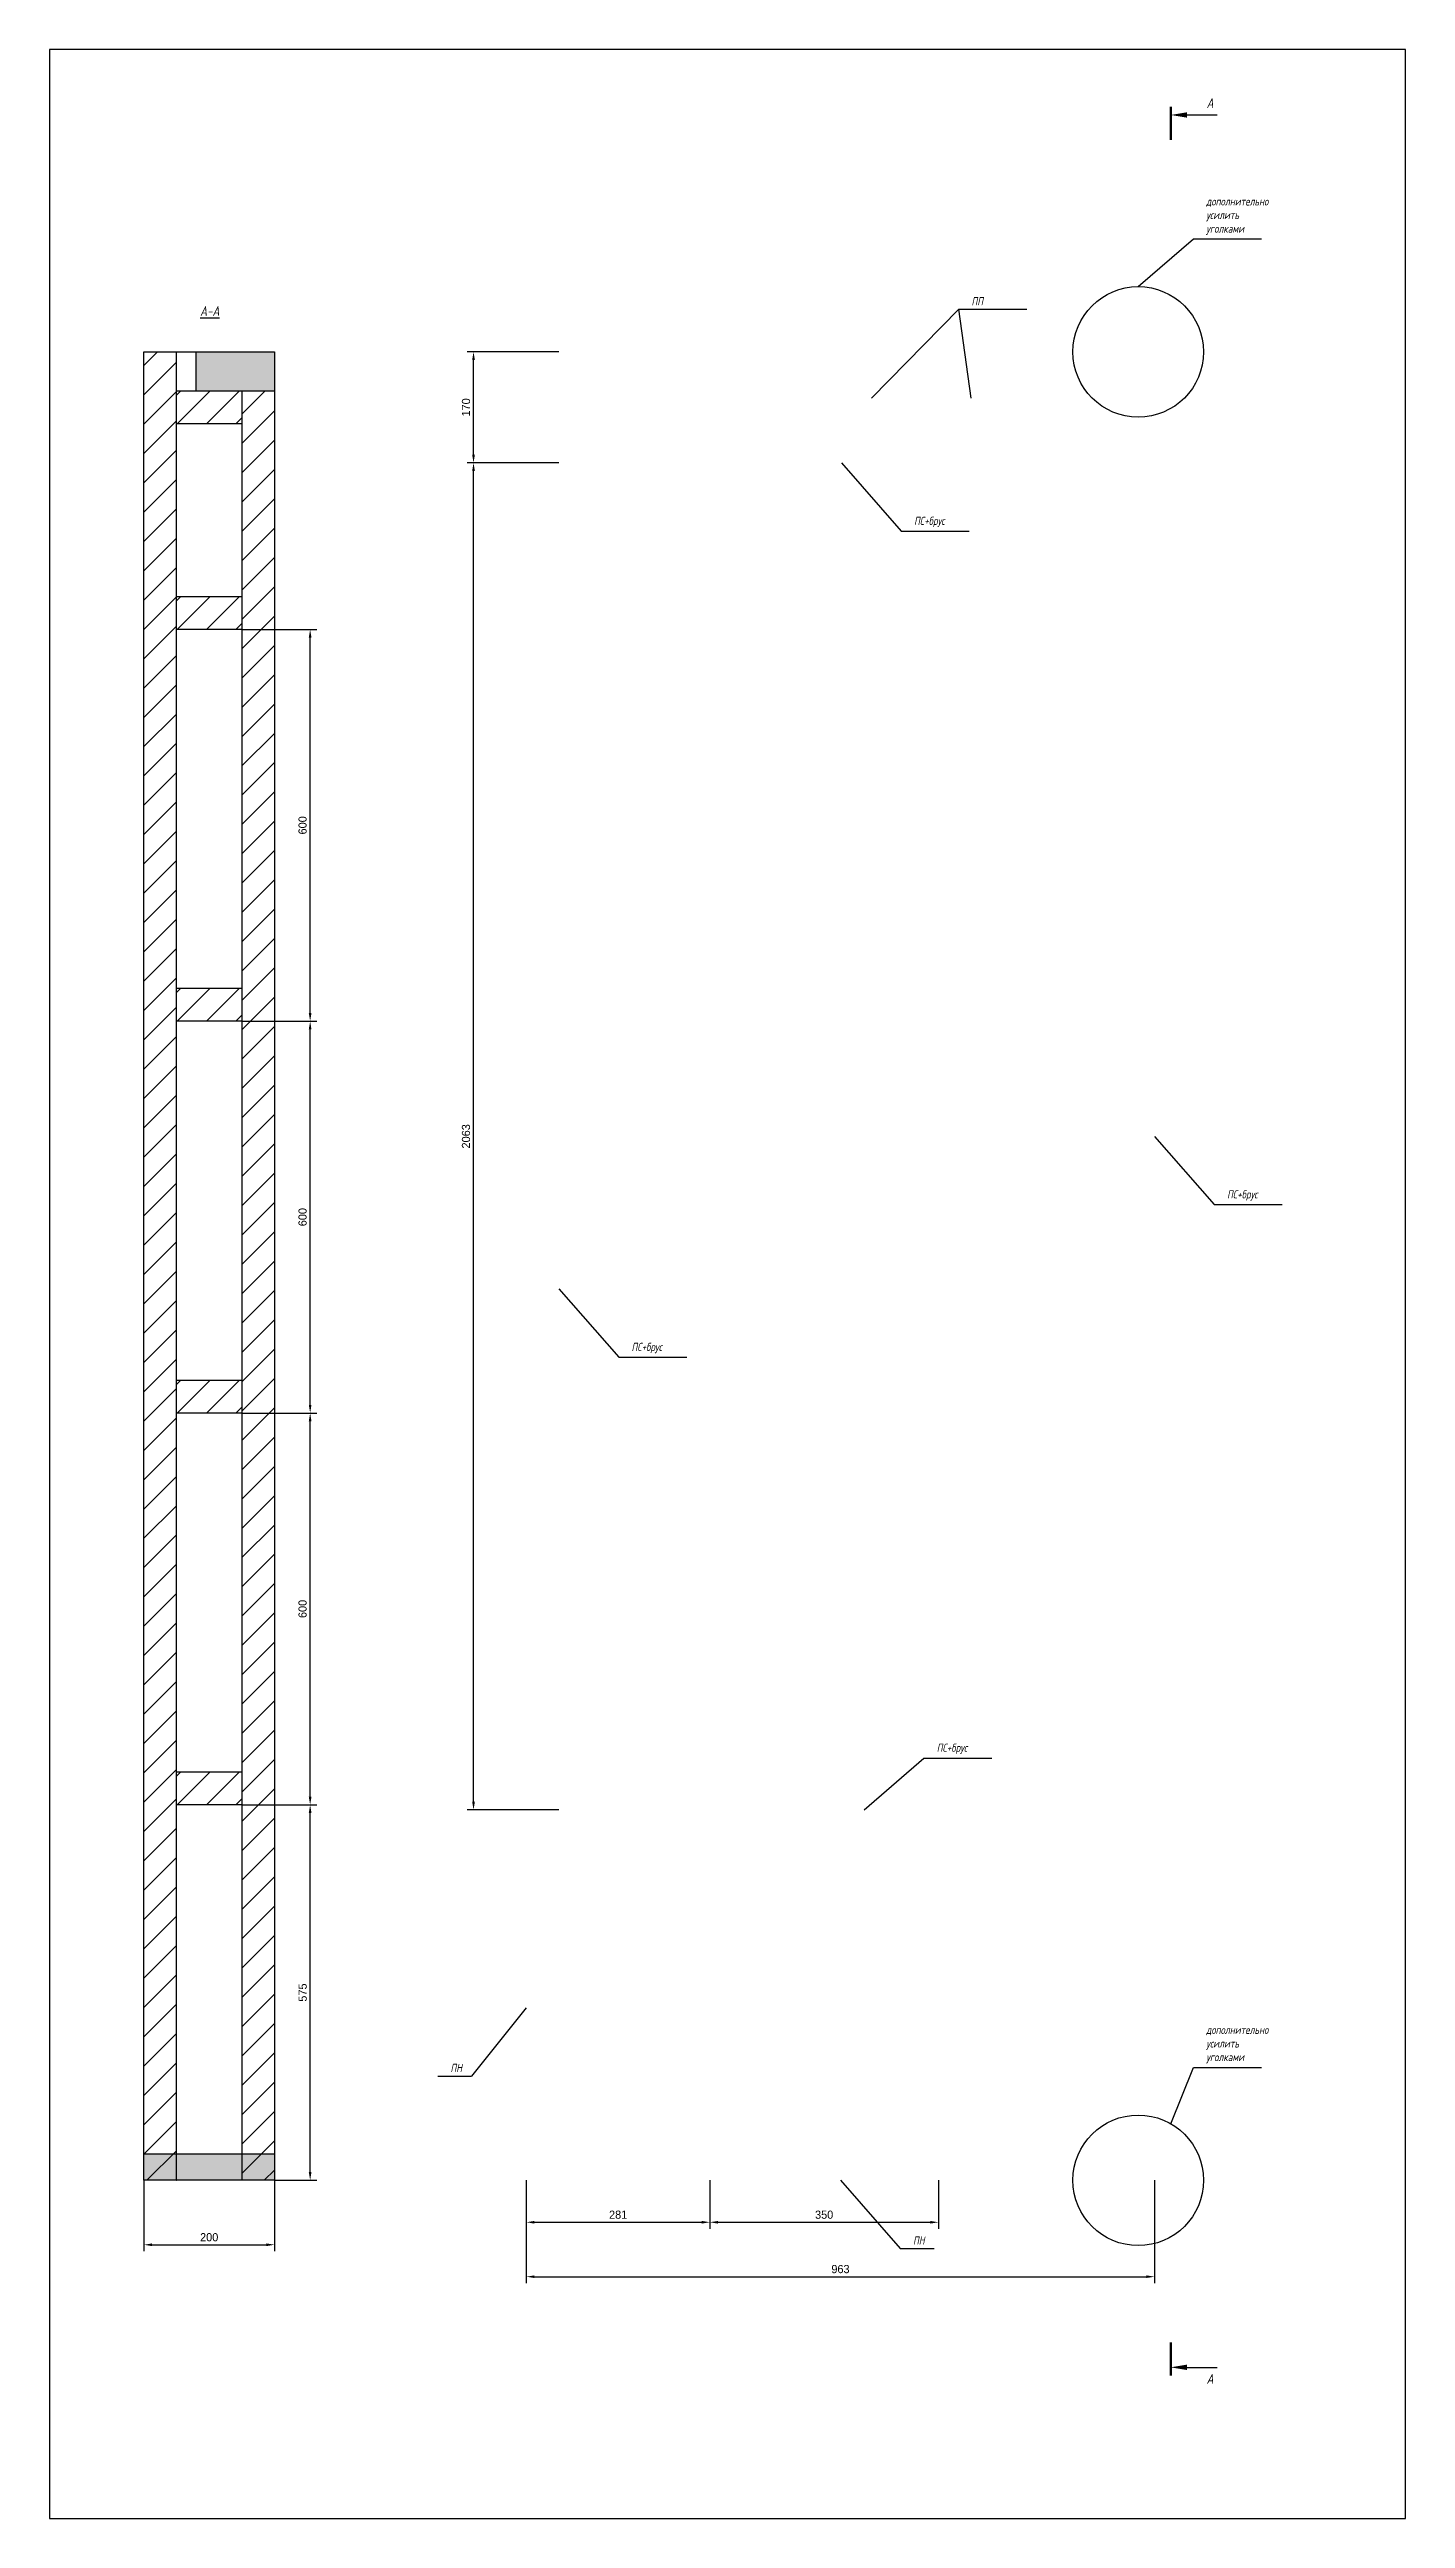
# Model space of a CAD drawing. Header units: millimetres. Extents: x -461 to 69976, y -11990 to 13601.
# Drawn here: x 67898 to 69976, y 7945 to 11727 of the extents above; entities that cross this region are included whole.
import ezdxf

# ---------------------------------------------------------------- set-up
doc = ezdxf.new("R2010")
doc.units = ezdxf.units.MM
doc.header["$PDMODE"] = 34
doc.header["$PDSIZE"] = 25
doc.layers.add('100 noprint', color=1, linetype='Continuous', plot=False)
doc.styles.get("Standard").update_dxf_attribs({"font": 'Ubuntu-R.ttf'})
doc.styles.add('ГОСТ-ISOCPEUR', font='isocpeui.ttf', dxfattribs={"width": 0.8})
doc.dimstyles.new('ISO-25', dxfattribs={"dimtxt": 2.5, "dimasz": 2.5, "dimexe": 1.25, "dimexo": 0.625, "dimtad": 1, "dimtxsty": 'Standard', "dimcen": 2.5, "dimadec": 0, "dimazin": 0, "dimtfac": 1, "dimtmove": 0, "dimatfit": 3, "dimfxl": 1, "dimarcsym": 0})

msp = doc.modelspace()

# ---------------------------------------------------------------- texts
at = {"width": 10, "attachment_point": 7, "style": 'ГОСТ-ISOCPEUR'}
for s, insert, char_height in [('{А}', (69670.8, 11636.9), 15), ('{дополнительно\\Pусилить уголками}', (69670.3, 11442.5), 12.5), ('{ПП}', (69310.7, 11334.8), 12.5), ('{\\LА-А}', (68128.7, 11318.5), 15), ('ПС+брус', (69222.7, 10995), 12.5), ('ПС+брус', (69702.3, 9963.7), 12.5), ('ПС+брус', (68789.8, 9730), 12.5), ('ПС+брус', (69257.4, 9116.2), 12.5), ('{дополнительно\\Pусилить уголками}', (69670.3, 8642.5), 12.5), ('{ПН}', (68512.4, 8629.3), 12.5), ('{ПН}', (69221.1, 8365), 12.5), ('{А}', (69670.8, 8151.7), 15)]:
    msp.add_mtext(s, dxfattribs=dict(at, insert=insert, char_height=char_height))

# ---------------------------------------------------------------- blocks, each defined once
blk = doc.blocks.new('*D4320')
at = {"color": 0, "lineweight": -2}
for p, q in [((68628.6, 8463.4), (68628.6, 8305.8)), ((69591.1, 8463.4), (69591.1, 8305.8)), ((68641.1, 8315.8), (69578.6, 8315.8))]:
    blk.add_line(p, q, dxfattribs=at)
at = {"color": 0}
for points in [[(68641.1, 8317.9), (68641.1, 8313.8), (68628.6, 8315.8)], [(69578.6, 8313.8), (69578.6, 8317.9), (69591.1, 8315.8)]]:
    blk.add_solid(points, dxfattribs=at)
at = {"layer": 'Defpoints', "color": 0}
for p in [(68628.6, 8463.4), (69591.1, 8463.4), (69591.1, 8315.8)]:
    blk.add_point(p, dxfattribs=at)
at = {"color": 0, "insert": (69109.9, 8327.4), "char_height": 12.5, "attachment_point": 5}
blk.add_mtext('963', dxfattribs=at)
blk = doc.blocks.new('*D4771')
at = {"color": 0, "lineweight": -2}
for p, q in [((68678.6, 11263.4), (68537.7, 11263.4)), ((68547.7, 11105.9), (68547.7, 11250.9)), ((68678.6, 11093.4), (68537.7, 11093.4))]:
    blk.add_line(p, q, dxfattribs=at)
at = {"color": 0}
for points in [[(68549.8, 11250.9), (68545.6, 11250.9), (68547.7, 11263.4)], [(68545.6, 11105.9), (68549.8, 11105.9), (68547.7, 11093.4)]]:
    blk.add_solid(points, dxfattribs=at)
at = {"layer": 'Defpoints', "color": 0}
for p in [(68547.7, 11263.4), (68678.6, 11263.4), (68678.6, 11093.4)]:
    blk.add_point(p, dxfattribs=at)
at = {"color": 0, "insert": (68536.2, 11178.4), "char_height": 12.5, "attachment_point": 5, "rotation": 90}
blk.add_mtext('170', dxfattribs=at)
blk = doc.blocks.new('*D4772')
at = {"color": 0, "lineweight": -2}
for p, q in [((68678.6, 11093.4), (68537.7, 11093.4)), ((68547.7, 9043.4), (68547.7, 11080.9)), ((68678.6, 9030.9), (68537.7, 9030.9))]:
    blk.add_line(p, q, dxfattribs=at)
at = {"color": 0}
for points in [[(68549.8, 11080.9), (68545.6, 11080.9), (68547.7, 11093.4)], [(68545.6, 9043.4), (68549.8, 9043.4), (68547.7, 9030.9)]]:
    blk.add_solid(points, dxfattribs=at)
at = {"layer": 'Defpoints', "color": 0}
for p in [(68547.7, 11093.4), (68678.6, 11093.4), (68678.6, 9030.9)]:
    blk.add_point(p, dxfattribs=at)
at = {"color": 0, "insert": (68536.2, 10062.1), "char_height": 12.5, "attachment_point": 5, "rotation": 90}
blk.add_mtext('2063', dxfattribs=at)
blk = doc.blocks.new('*D4773')
at = {"color": 0, "lineweight": -2}
for p, q in [((68628.6, 8463.4), (68628.6, 8389.2)), ((68909.9, 8463.4), (68909.9, 8389.2)), ((68641.1, 8399.2), (68897.4, 8399.2))]:
    blk.add_line(p, q, dxfattribs=at)
at = {"color": 0}
for points in [[(68641.1, 8401.2), (68641.1, 8397.1), (68628.6, 8399.2)], [(68897.4, 8397.1), (68897.4, 8401.2), (68909.9, 8399.2)]]:
    blk.add_solid(points, dxfattribs=at)
at = {"layer": 'Defpoints', "color": 0}
for p in [(68628.6, 8463.4), (68909.9, 8463.4), (68909.9, 8399.2)]:
    blk.add_point(p, dxfattribs=at)
at = {"color": 0, "insert": (68769.3, 8410.7), "char_height": 12.5, "attachment_point": 5}
blk.add_mtext('281', dxfattribs=at)
blk = doc.blocks.new('*D4774')
at = {"color": 0, "lineweight": -2}
for p, q in [((68909.9, 8463.4), (68909.9, 8389.2)), ((69259.9, 8463.4), (69259.9, 8389.2)), ((68922.4, 8399.2), (69247.4, 8399.2))]:
    blk.add_line(p, q, dxfattribs=at)
at = {"color": 0}
for points in [[(68922.4, 8401.2), (68922.4, 8397.1), (68909.9, 8399.2)], [(69247.4, 8397.1), (69247.4, 8401.2), (69259.9, 8399.2)]]:
    blk.add_solid(points, dxfattribs=at)
at = {"layer": 'Defpoints', "color": 0}
for p in [(68909.9, 8463.4), (69259.9, 8463.4), (69259.9, 8399.2)]:
    blk.add_point(p, dxfattribs=at)
at = {"color": 0, "insert": (69084.9, 8410.7), "char_height": 12.5, "attachment_point": 5}
blk.add_mtext('350', dxfattribs=at)
blk = doc.blocks.new('*D4866')
at = {"color": 0, "lineweight": -2}
for p, q in [((68042.7, 8463.4), (68042.7, 8354.7)), ((68242.7, 8463.4), (68242.7, 8354.7)), ((68055.2, 8364.7), (68230.2, 8364.7))]:
    blk.add_line(p, q, dxfattribs=at)
at = {"color": 0}
for points in [[(68055.2, 8366.8), (68055.2, 8362.6), (68042.7, 8364.7)], [(68230.2, 8362.6), (68230.2, 8366.8), (68242.7, 8364.7)]]:
    blk.add_solid(points, dxfattribs=at)
at = {"layer": 'Defpoints', "color": 0}
for p in [(68042.7, 8463.4), (68242.7, 8463.4), (68242.7, 8364.7)]:
    blk.add_point(p, dxfattribs=at)
at = {"color": 0, "insert": (68142.7, 8376.2), "char_height": 12.5, "attachment_point": 5}
blk.add_mtext('200', dxfattribs=at)
blk = doc.blocks.new('*D4867')
at = {"color": 0, "lineweight": -2}
for p, q in [((68192.7, 9038.4), (68307.4, 9038.4)), ((68297.4, 8475.9), (68297.4, 9025.9)), ((68242.7, 8463.4), (68307.4, 8463.4))]:
    blk.add_line(p, q, dxfattribs=at)
at = {"color": 0}
for points in [[(68299.4, 9025.9), (68295.3, 9025.9), (68297.4, 9038.4)], [(68295.3, 8475.9), (68299.4, 8475.9), (68297.4, 8463.4)]]:
    blk.add_solid(points, dxfattribs=at)
at = {"layer": 'Defpoints', "color": 0}
for p in [(68192.7, 9038.4), (68297.4, 9038.4), (68242.7, 8463.4)]:
    blk.add_point(p, dxfattribs=at)
at = {"color": 0, "insert": (68286, 8750.9), "char_height": 12.5, "attachment_point": 5, "rotation": 90}
blk.add_mtext('575', dxfattribs=at)
blk = doc.blocks.new('*D4868')
at = {"color": 0, "lineweight": -2}
for p, q in [((68192.7, 9638.4), (68307.4, 9638.4)), ((68297.4, 9050.9), (68297.4, 9625.9)), ((68192.7, 9038.4), (68307.4, 9038.4))]:
    blk.add_line(p, q, dxfattribs=at)
at = {"color": 0}
for points in [[(68299.4, 9625.9), (68295.3, 9625.9), (68297.4, 9638.4)], [(68295.3, 9050.9), (68299.4, 9050.9), (68297.4, 9038.4)]]:
    blk.add_solid(points, dxfattribs=at)
at = {"layer": 'Defpoints', "color": 0}
for p in [(68192.7, 9638.4), (68297.4, 9638.4), (68192.7, 9038.4)]:
    blk.add_point(p, dxfattribs=at)
at = {"color": 0, "insert": (68285.8, 9338.4), "char_height": 12.5, "attachment_point": 5, "rotation": 90}
blk.add_mtext('600', dxfattribs=at)
blk = doc.blocks.new('*D4869')
at = {"color": 0, "lineweight": -2}
for p, q in [((68192.7, 10238.4), (68307.4, 10238.4)), ((68297.4, 9650.9), (68297.4, 10225.9)), ((68192.7, 9638.4), (68307.4, 9638.4))]:
    blk.add_line(p, q, dxfattribs=at)
at = {"color": 0}
for points in [[(68299.4, 10225.9), (68295.3, 10225.9), (68297.4, 10238.4)], [(68295.3, 9650.9), (68299.4, 9650.9), (68297.4, 9638.4)]]:
    blk.add_solid(points, dxfattribs=at)
at = {"layer": 'Defpoints', "color": 0}
for p in [(68192.7, 10238.4), (68297.4, 10238.4), (68192.7, 9638.4)]:
    blk.add_point(p, dxfattribs=at)
at = {"color": 0, "insert": (68285.8, 9938.4), "char_height": 12.5, "attachment_point": 5, "rotation": 90}
blk.add_mtext('600', dxfattribs=at)
blk = doc.blocks.new('*D4870')
at = {"color": 0, "lineweight": -2}
for p, q in [((68192.7, 10838.4), (68307.4, 10838.4)), ((68297.4, 10250.9), (68297.4, 10825.9)), ((68192.7, 10238.4), (68307.4, 10238.4))]:
    blk.add_line(p, q, dxfattribs=at)
at = {"color": 0}
for points in [[(68299.4, 10825.9), (68295.3, 10825.9), (68297.4, 10838.4)], [(68295.3, 10250.9), (68299.4, 10250.9), (68297.4, 10238.4)]]:
    blk.add_solid(points, dxfattribs=at)
at = {"layer": 'Defpoints', "color": 0}
for p in [(68192.7, 10838.4), (68297.4, 10838.4), (68192.7, 10238.4)]:
    blk.add_point(p, dxfattribs=at)
at = {"color": 0, "insert": (68285.8, 10538.4), "char_height": 12.5, "attachment_point": 5, "rotation": 90}
blk.add_mtext('600', dxfattribs=at)

# ---------------------------------------------------------------- dimensions: what is measured, and where the dimension line sits
for base, p1, p2, picture, middle in [((68547.7, 11263.4), (68678.6, 11093.4), (68678.6, 11263.4), '*D4771', (68536.2, 11178.4)), ((68547.7208667, 11093.389632), (68678.6465098, 9030.889632), (68678.6465098, 11093.389632), '*D4772', (68536.1912852, 10062.139632)), ((68297.4, 10838.4), (68192.7, 10238.4), (68192.7, 10838.4), '*D4870', (68285.8, 10538.4)), ((68297.4, 10238.4), (68192.7, 9638.4), (68192.7, 10238.4), '*D4869', (68285.8, 9938.4)), ((68297.4, 9638.4), (68192.7, 9038.4), (68192.7, 9638.4), '*D4868', (68285.8, 9338.4)), ((68297.4, 9038.4), (68242.7, 8463.4), (68192.7, 9038.4), '*D4867', (68286, 8750.9))]:
    dim = msp.add_linear_dim(base=base, p1=p1, p2=p2, angle=90, dimstyle='ISO-25', override={"dimtxt": 12.5, "dimasz": 12.5, "dimexe": 10, "dimexo": 0, "dimgap": 5, "dimdec": 0, "dimlfac": 1})
    dim.commit()
    dim.dimension.update_dxf_attribs({"geometry": picture, "text_midpoint": middle})
for base, p1, p2, picture, middle in [((68242.7, 8364.7), (68042.7, 8463.4), (68242.7, 8463.4), '*D4866', (68142.7, 8376.2)), ((69591.1465098, 8315.8456156), (68628.6465098, 8463.389632), (69591.1465098, 8463.389632), '*D4320', (69109.8965098, 8327.3751972)), ((68909.9, 8399.2), (68628.6, 8463.4), (68909.9, 8463.4), '*D4773', (68769.3, 8410.7)), ((69259.9, 8399.2), (68909.9, 8463.4), (69259.9, 8463.4), '*D4774', (69084.9, 8410.7))]:
    dim = msp.add_linear_dim(base=base, p1=p1, p2=p2, dimstyle='ISO-25', override={"dimtxt": 12.5, "dimasz": 12.5, "dimexe": 10, "dimexo": 0, "dimgap": 5, "dimdec": 0, "dimlfac": 1})
    dim.commit()
    dim.dimension.update_dxf_attribs({"geometry": picture, "text_midpoint": middle})

# ---------------------------------------------------------------- hatches: boundary and pattern name
at = {"lineweight": -2}
h = msp.add_hatch(dxfattribs=at)
h.set_pattern_fill('ANSI31', color=1, scale=10, style=0)
h.paths.add_polyline_path([(68092.7, 8503.4), (68092.7, 11263.4), (68042.7, 11263.4), (68042.7, 8503.4)])
h.paths.add_polyline_path([(68242.7, 8503.4), (68242.7, 11203.4), (68192.7, 11203.4), (68192.7, 8503.4)])
h.paths.add_polyline_path([(68242.7, 8463.4), (68242.7, 8503.4), (68192.7, 8503.4), (68192.7, 8463.4)])
h.paths.add_polyline_path([(68092.7, 8463.4), (68092.7, 8503.4), (68042.7, 8503.4), (68042.7, 8463.4)])
h = msp.add_hatch(dxfattribs=at)
h.set_pattern_fill('ANSI31', color=1, scale=10, style=0)
h.set_pattern_definition([(45, (0, 2015), (-22.45064, 22.45064), [])])
h.paths.add_polyline_path([(68192.7, 11153.4), (68192.7, 11203.4), (68092.7, 11203.4), (68092.7, 11153.4)])
h = msp.add_hatch(dxfattribs=at)
h.set_pattern_fill('ANSI31', color=1, scale=10, style=0)
h.set_pattern_definition([(45, (0, 1700), (-22.45064, 22.45064), [])])
h.paths.add_polyline_path([(68192.7, 10838.4), (68192.7, 10888.4), (68092.7, 10888.4), (68092.7, 10838.4)])
h = msp.add_hatch(dxfattribs=at)
h.set_pattern_fill('ANSI31', color=1, scale=10, style=0)
h.set_pattern_definition([(45, (0, 1100), (-22.45064, 22.45064), [])])
h.paths.add_polyline_path([(68192.7, 10238.4), (68192.7, 10288.4), (68092.7, 10288.4), (68092.7, 10238.4)])
h = msp.add_hatch(dxfattribs=at)
h.set_pattern_fill('ANSI31', color=1, scale=10, style=0)
h.set_pattern_definition([(45, (0, 500), (-22.45064, 22.45064), [])])
h.paths.add_polyline_path([(68192.7, 9638.4), (68192.7, 9688.4), (68092.7, 9688.4), (68092.7, 9638.4)])
h = msp.add_hatch(dxfattribs=at)
h.set_pattern_fill('ANSI31', color=1, scale=10, style=0)
h.set_pattern_definition([(45, (0, -100), (-22.45064, 22.45064), [])])
h.paths.add_polyline_path([(68192.7, 9038.4), (68192.7, 9088.4), (68092.7, 9088.4), (68092.7, 9038.4)])
h = msp.add_hatch(color=9, dxfattribs=at)
h.paths.add_polyline_path([(68092.7, 8463.4), (68092.7, 8503.4), (68042.7, 8503.4), (68042.7, 8463.4)])
h.paths.add_polyline_path([(68192.7, 8463.4), (68192.7, 8503.4), (68092.7, 8503.4), (68092.7, 8463.4)])
h.paths.add_polyline_path([(68242.7, 8463.4), (68242.7, 8503.4), (68192.7, 8503.4), (68192.7, 8463.4)])
at = {"layer": '100 noprint', "lineweight": -2}
msp.add_hatch(color=9, dxfattribs=at).paths.add_polyline_path([(68122.7, 11203.4), (68122.7, 11263.4), (68242.7, 11263.4), (68242.7, 11203.4)])

# ---------------------------------------------------------------- linework, layer by layer
at = {"color": 7, "lineweight": 100}
for p, q in [((69616, 11588), (69616, 11638.8)), ((69616, 8215.2), (69616, 8164.4))]:
    msp.add_line(p, q, dxfattribs=at)
at = {"color": 7}
for p, q in [((69641, 11626.2), (69687.1, 11626.2)), ((69641, 8177), (69687.1, 8177))]:
    msp.add_line(p, q, dxfattribs=at)
for p, q in [((69566.1, 11363.4), (69650.7, 11436.3)), ((69650.7, 11436.3), (69754.8, 11436.3)), ((69157.6, 11192.4), (69291.1, 11328.6)), ((69291.1, 11328.6), (69395.2, 11328.6)), ((69310.3, 11192.4), (69291.1, 11328.6)), ((68042.7, 11263.4), (68242.7, 11263.4)), ((68042.7, 8463.4), (68042.7, 11263.4)), ((68092.7, 8463.4), (68092.7, 11263.4)), ((68242.7, 11263.4), (68242.7, 8463.4)), ((68192.7, 11203.4), (68092.7, 11203.4)), ((68192.7, 11203.4), (68192.7, 8463.4)), ((68192.7, 11153.4), (68092.7, 11153.4)), ((69111.6, 11093.4), (69203.1, 10988.8)), ((69203.1, 10988.8), (69307.2, 10988.8)), ((68192.7, 10888.4), (68092.7, 10888.4)), ((68192.7, 10838.4), (68092.7, 10838.4)), ((68192.7, 10288.4), (68092.7, 10288.4)), ((68192.7, 10238.4), (68092.7, 10238.4)), ((69591.1, 10062.1), (69682.7, 9957.5)), ((69682.7, 9957.5), (69786.8, 9957.5)), ((68678.6, 9828.4), (68770.2, 9723.8)), ((68770.2, 9723.8), (68874.3, 9723.8)), ((68192.7, 9688.4), (68092.7, 9688.4)), ((68192.7, 9638.4), (68092.7, 9638.4)), ((68192.7, 9088.4), (68092.7, 9088.4)), ((69146.2, 9030.9), (69237.8, 9110)), ((69237.8, 9110), (69341.8, 9110)), ((68192.7, 9038.4), (68092.7, 9038.4)), ((68628.6, 8727.7), (68544.8, 8623.1)), ((68492.8, 8623.1), (68544.8, 8623.1)), ((69616.3, 8549.9), (69650.7, 8636.3)), ((69650.7, 8636.3), (69754.8, 8636.3)), ((68242.7, 8503.4), (68042.7, 8503.4)), ((68242.7, 8463.4), (68042.7, 8463.4)), ((69109.9, 8463.4), (69201.5, 8358.8)), ((69201.5, 8358.8), (69253.5, 8358.8))]:
    msp.add_line(p, q)
msp.add_lwpolyline([(68122.7, 11203.4), (68122.7, 11263.4), (68242.7, 11263.4), (68242.7, 11203.4)], close=True)
for centre in [(69566.1, 11263.4), (69566.1, 8463.4)]:
    msp.add_circle(centre, 100)
for points in [[(69641, 11630.4), (69616, 11626.2), (69641, 11622.1)], [(69641, 8172.8), (69616, 8177), (69641, 8181.2)]]:
    msp.add_solid(points, dxfattribs=at)
at = {"layer": '100 noprint', "color": 1, "lineweight": -2}
msp.add_lwpolyline([(67897.8, 11726.7), (67897.8, 7945.3), (69975.8, 7945.3), (69975.8, 11726.7)], close=True, dxfattribs=at)

msp.set_redraw_order([(e.dxf.handle, doc.entitydb.next_handle()) for e in msp.query("TEXT MTEXT ATTDEF DIMENSION ARC_DIMENSION")])  # texts and dimensions are drawn at this point

doc.saveas('drawing.dxf')
